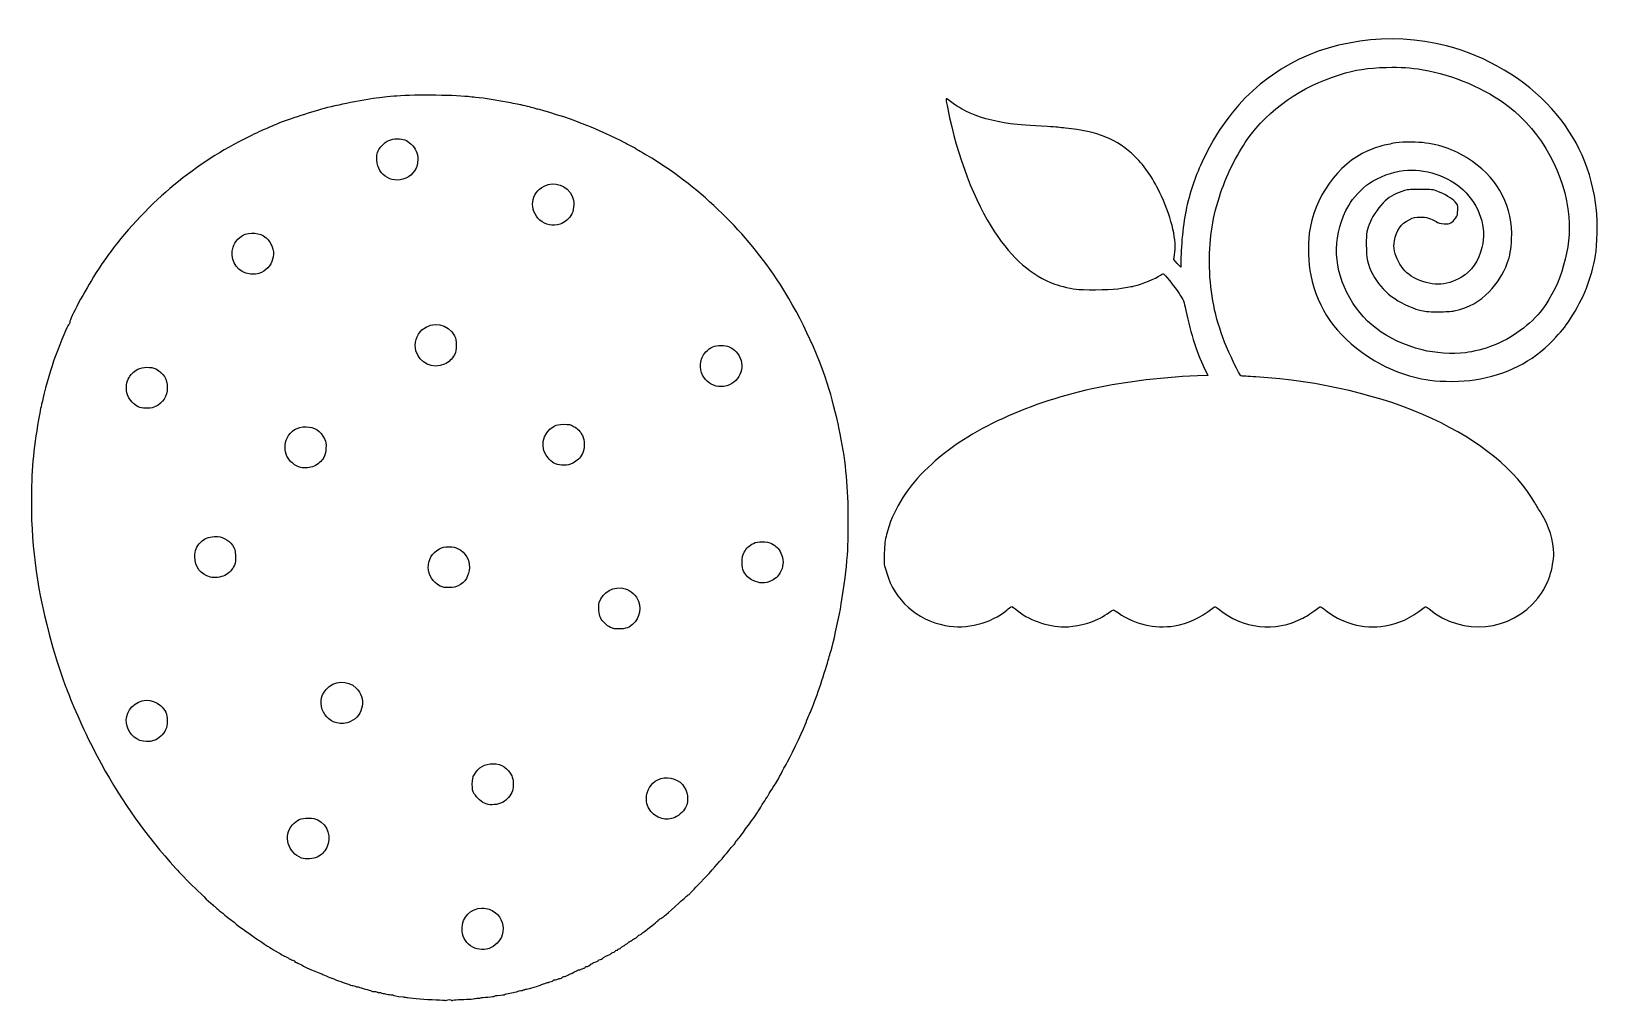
# Model space of a CAD drawing. Header units: centimetres. Extents: x -29.4 to 28.9, y -18.2 to 17.8.
import ezdxf

# ---------------------------------------------------------------- set-up
doc = ezdxf.new("R2010")
doc.units = ezdxf.units.CM
doc.header["$MEASUREMENT"] = 0
doc.layers.add('Layer 1', color=7, linetype='Continuous')

msp = doc.modelspace()

# ---------------------------------------------------------------- linework, layer by layer
at = {"layer": 'Layer 1'}
for points, knots in [([(4.60375, -4.24692), (3.55256, -4.04797), (2.70059, -3.28491), (2.43206, -2.30188), (2.43206, -2.30188), (2.40026, -2.18546), (2.36232, -2.0642), (2.34775, -2.03242), (2.34775, -2.03242), (2.33162, -1.99724), (2.32674, -1.81089), (2.33527, -1.55617), (2.33527, -1.55617), (2.34655, -1.21921), (2.36317, -1.08422), (2.42061, -0.86308), (2.42061, -0.86308), (2.64373, -0.00401), (3.10555, 0.7668), (3.83475, 1.4972), (3.83475, 1.4972), (4.52518, 2.18876), (5.3037, 2.73353), (6.34871, 3.25634), (6.34871, 3.25634), (8.4624, 4.31379), (10.98014, 4.89891), (13.97563, 5.02883), (13.97563, 5.02883), (13.97563, 5.02883), (14.36491, 5.04572), (14.36491, 5.04572), (14.36491, 5.04572), (14.36491, 5.04572), (14.28626, 5.20151), (14.28626, 5.20151), (14.28626, 5.20151), (13.9887, 5.79098), (13.72324, 6.59946), (13.5458, 7.45664), (13.5458, 7.45664), (13.47128, 7.81663), (13.46725, 7.82669), (13.29267, 8.08894), (13.29267, 8.08894), (13.11865, 8.35034), (12.73946, 8.82402), (12.70451, 8.82368), (12.70451, 8.82368), (12.69475, 8.82358), (12.65105, 8.79915), (12.6074, 8.76939), (12.6074, 8.76939), (12.41431, 8.63773), (11.91601, 8.42994), (11.68818, 8.38606), (11.68818, 8.38606), (11.66027, 8.38068), (11.61756, 8.3703), (11.59325, 8.36298), (11.59325, 8.36298), (11.54535, 8.34856), (11.54445, 8.3484), (11.15219, 8.28108), (11.15219, 8.28108), (10.86914, 8.23251), (10.0068, 8.2104), (9.56469, 8.24038), (9.56469, 8.24038), (9.34458, 8.25531), (8.88449, 8.35573), (8.67833, 8.43385), (8.67833, 8.43385), (7.81014, 8.76282), (7.09722, 9.38183), (6.43288, 10.38351), (6.43288, 10.38351), (5.69154, 11.50129), (5.05648, 13.16749), (4.69465, 14.94408), (4.69465, 14.94408), (4.61447, 15.33779), (4.61396, 15.35077), (4.68059, 15.30276), (4.68059, 15.30276), (5.01833, 15.05941), (5.13225, 14.98686), (5.36633, 14.86607), (5.36633, 14.86607), (5.79344, 14.64567), (6.38395, 14.4783), (7.02469, 14.39603), (7.02469, 14.39603), (7.3464, 14.35473), (7.75238, 14.32266), (8.40052, 14.28737), (8.40052, 14.28737), (8.54604, 14.27945), (8.71868, 14.26785), (8.78417, 14.2616), (8.78417, 14.2616), (8.84965, 14.25535), (8.98062, 14.24287), (9.07521, 14.23386), (9.07521, 14.23386), (10.25462, 14.12149), (11.01431, 13.81117), (11.65302, 13.18089), (11.65302, 13.18089), (12.05225, 12.78692), (12.34379, 12.34986), (12.63872, 11.70319), (12.63872, 11.70319), (13.04103, 10.82104), (13.21536, 10.04233), (13.12575, 9.52771), (13.12575, 9.52771), (13.12575, 9.52771), (13.09437, 9.34755), (13.09437, 9.34755), (13.09437, 9.34755), (13.09437, 9.34755), (13.22792, 9.20635), (13.22792, 9.20635), (13.22792, 9.20635), (13.22792, 9.20635), (13.36146, 9.06515), (13.36146, 9.06515), (13.36146, 9.06515), (13.36146, 9.06515), (13.36187, 9.3083), (13.36187, 9.3083), (13.36187, 9.3083), (13.36292, 9.93549), (13.47125, 10.88443), (13.60002, 11.39449), (13.60002, 11.39449), (13.77953, 12.10558), (13.94799, 12.56849), (14.24839, 13.17625), (14.24839, 13.17625), (14.51379, 13.71317), (14.62708, 13.90782), (14.91539, 14.32219), (14.91539, 14.32219), (15.53901, 15.2185), (16.19424, 15.84987), (17.0924, 16.41994), (17.0924, 16.41994), (18.78596, 17.49484), (21.12898, 17.82726), (23.23042, 17.29079), (23.23042, 17.29079), (24.70652, 16.91396), (26.18153, 16.03584), (27.14188, 14.96219), (27.14188, 14.96219), (28.11131, 13.87838), (28.64895, 12.66339), (28.81532, 11.18043), (28.81532, 11.18043), (28.85596, 10.81824), (28.83249, 9.84868), (28.77493, 9.51177), (28.77493, 9.51177), (28.62791, 8.65116), (28.32274, 7.87633), (27.85039, 7.16438), (27.85039, 7.16438), (27.61164, 6.80451), (27.49475, 6.65886), (27.20031, 6.35434), (27.20031, 6.35434), (26.41225, 5.53928), (25.48634, 5.07229), (24.27552, 4.8792), (24.27552, 4.8792), (23.84834, 4.81108), (23.04918, 4.80488), (22.62188, 4.86638), (22.62188, 4.86638), (21.78551, 4.98675), (21.00864, 5.28465), (20.30135, 5.75621), (20.30135, 5.75621), (19.13045, 6.53686), (18.45237, 7.50527), (18.19044, 8.77094), (18.19044, 8.77094), (18.09719, 9.22154), (18.07383, 9.86801), (18.13432, 10.32426), (18.13432, 10.32426), (18.30993, 11.64895), (19.20136, 12.90414), (20.30677, 13.38322), (20.30677, 13.38322), (20.58796, 13.50509), (20.77748, 13.56802), (20.99469, 13.61164), (20.99469, 13.61164), (21.082, 13.62918), (21.20222, 13.65419), (21.26185, 13.66722), (21.26185, 13.66722), (21.47251, 13.71326), (22.02065, 13.72665), (22.34129, 13.6936), (22.34129, 13.6936), (23.01877, 13.62375), (23.60414, 13.40164), (24.19959, 12.9885), (24.19959, 12.9885), (25.20011, 12.29432), (25.70587, 11.29438), (25.65697, 10.10708), (25.65697, 10.10708), (25.64156, 9.73288), (25.59621, 9.48021), (25.49726, 9.21733), (25.49726, 9.21733), (25.34106, 8.80234), (25.1349, 8.47837), (24.82028, 8.15349), (24.82028, 8.15349), (24.45456, 7.77585), (24.10186, 7.58317), (23.52146, 7.44395), (23.52146, 7.44395), (23.42845, 7.42164), (23.20885, 7.40943), (22.91292, 7.41013), (22.91292, 7.41013), (22.52323, 7.41105), (22.41768, 7.42018), (22.24652, 7.4678), (22.24652, 7.4678), (21.46038, 7.68649), (20.81459, 8.17553), (20.4951, 8.79412), (20.4951, 8.79412), (20.30226, 9.1675), (20.25385, 9.3912), (20.25389, 9.90865), (20.25389, 9.90865), (20.25394, 10.36558), (20.26337, 10.41844), (20.40738, 10.76854), (20.40738, 10.76854), (20.49391, 10.97891), (20.76148, 11.35155), (20.95011, 11.52439), (20.95011, 11.52439), (21.14057, 11.69892), (21.40264, 11.84036), (21.66938, 11.91259), (21.66938, 11.91259), (21.8028, 11.94872), (21.93923, 11.95873), (22.27792, 11.95723), (22.27792, 11.95723), (22.68825, 11.95541), (22.72626, 11.95087), (22.9106, 11.88169), (22.9106, 11.88169), (23.16463, 11.78635), (23.45022, 11.61486), (23.56381, 11.48946), (23.56381, 11.48946), (23.64892, 11.39549), (23.65375, 11.37972), (23.65375, 11.19577), (23.65375, 11.19577), (23.65375, 11.02337), (23.64509, 10.98942), (23.57722, 10.89573), (23.57722, 10.89573), (23.43503, 10.69944), (23.37601, 10.66969), (23.15104, 10.68091), (23.15104, 10.68091), (22.99448, 10.68872), (22.93027, 10.70507), (22.84677, 10.75842), (22.84677, 10.75842), (22.65654, 10.87997), (22.49303, 10.92729), (22.26331, 10.92729), (22.26331, 10.92729), (22.07024, 10.92729), (22.03135, 10.91794), (21.84833, 10.82748), (21.84833, 10.82748), (21.52803, 10.66918), (21.37838, 10.45465), (21.298, 10.03853), (21.298, 10.03853), (21.20736, 9.56936), (21.54606, 8.92572), (22.01258, 8.68056), (22.01258, 8.68056), (22.64582, 8.34781), (23.20502, 8.35223), (23.79128, 8.69462), (23.79128, 8.69462), (24.1695, 8.91551), (24.42936, 9.29229), (24.5556, 9.80281), (24.5556, 9.80281), (24.73674, 10.53536), (24.47235, 11.34463), (23.85815, 11.93762), (23.85815, 11.93762), (23.3355, 12.44222), (22.39481, 12.74847), (21.64301, 12.65877), (21.64301, 12.65877), (21.2245, 12.60883), (20.72827, 12.42359), (20.36964, 12.18342), (20.36964, 12.18342), (20.10232, 12.0044), (19.74523, 11.6234), (19.60042, 11.36269), (19.60042, 11.36269), (19.02258, 10.32235), (18.999, 9.19065), (19.53292, 8.12271), (19.53292, 8.12271), (20.07684, 7.03475), (20.98404, 6.34388), (22.33083, 5.99198), (22.33083, 5.99198), (22.7959, 5.87046), (23.45547, 5.82798), (23.94548, 5.88797), (23.94548, 5.88797), (24.19649, 5.9187), (24.6785, 6.04008), (24.93919, 6.13821), (24.93919, 6.13821), (25.63733, 6.40099), (26.38052, 6.94494), (26.80103, 7.50094), (26.80103, 7.50094), (27.49353, 8.41655), (27.8893, 9.79777), (27.78475, 10.93415), (27.78475, 10.93415), (27.63709, 12.53906), (26.80637, 14.05367), (25.52767, 15.04933), (25.52767, 15.04933), (24.70801, 15.68757), (23.46657, 16.21891), (22.37052, 16.40062), (22.37052, 16.40062), (21.85611, 16.4859), (21.56975, 16.50435), (21.00228, 16.4888), (21.00228, 16.4888), (20.28197, 16.46905), (19.87352, 16.40479), (19.26167, 16.21494), (19.26167, 16.21494), (17.83441, 15.77208), (16.64148, 14.93457), (15.83216, 13.80722), (15.83216, 13.80722), (15.43806, 13.25826), (15.02949, 12.42222), (14.79327, 11.68135), (14.79327, 11.68135), (14.51176, 10.79847), (14.40323, 10.02094), (14.42772, 9.06247), (14.42772, 9.06247), (14.4531, 8.069), (14.62495, 7.21672), (14.98892, 6.27918), (14.98892, 6.27918), (15.15007, 5.86411), (15.54895, 5.04008), (15.59484, 5.02746), (15.59484, 5.02746), (15.61068, 5.0231), (15.86177, 5.0055), (16.15281, 4.98835), (16.15281, 4.98835), (18.50753, 4.84957), (20.85585, 4.29328), (22.71194, 3.43457), (22.71194, 3.43457), (24.47486, 2.61896), (25.84341, 1.50077), (26.51072, 0.33073), (26.51072, 0.33073), (26.57297, 0.22159), (26.68257, 0.03963), (26.75428, -0.07363), (26.75428, -0.07363), (27.04267, -0.52911), (27.22563, -1.11158), (27.22563, -1.57427), (27.22563, -1.57427), (27.22563, -1.7755), (27.15776, -2.15564), (27.07684, -2.40771), (27.07684, -2.40771), (26.99551, -2.66108), (26.80285, -3.01768), (26.63192, -3.23126), (26.63192, -3.23126), (25.63557, -4.4762), (23.82908, -4.65488), (22.58897, -3.63115), (22.58897, -3.63115), (22.46437, -3.52829), (22.463, -3.52789), (22.40087, -3.57616), (22.40087, -3.57616), (21.85701, -3.99875), (21.49014, -4.17172), (20.95279, -4.25886), (20.95279, -4.25886), (20.13772, -4.39105), (19.32134, -4.16625), (18.67313, -3.63115), (18.67313, -3.63115), (18.54864, -3.52838), (18.54711, -3.52793), (18.48565, -3.57616), (18.48565, -3.57616), (18.2241, -3.7814), (18.07699, -3.88092), (17.89581, -3.97518), (17.89581, -3.97518), (16.87636, -4.50555), (15.65424, -4.37159), (14.7573, -3.63115), (14.7573, -3.63115), (14.63281, -3.52838), (14.63128, -3.52793), (14.56982, -3.57616), (14.56982, -3.57616), (14.03859, -3.99302), (13.65987, -4.17149), (13.12112, -4.25886), (13.12112, -4.25886), (12.39311, -4.37693), (11.6341, -4.20245), (11.04161, -3.78082), (11.04161, -3.78082), (10.95169, -3.71683), (10.87019, -3.66448), (10.86049, -3.66448), (10.86049, -3.66448), (10.8508, -3.66448), (10.74578, -3.72861), (10.62711, -3.807), (10.62711, -3.807), (10.50845, -3.88538), (10.36373, -3.97322), (10.30552, -4.00219), (10.30552, -4.00219), (9.96449, -4.17191), (9.41953, -4.29948), (9.03552, -4.29948), (9.03552, -4.29948), (8.40739, -4.29948), (7.66506, -4.03041), (7.22065, -3.64164), (7.22065, -3.64164), (7.12545, -3.55837), (7.07476, -3.53024), (7.05082, -3.54741), (7.05082, -3.54741), (7.03204, -3.56086), (6.96327, -3.61686), (6.89798, -3.67185), (6.89798, -3.67185), (6.30931, -4.16762), (5.39528, -4.39673), (4.60375, -4.24692)], [0, 0, 0, 0, 0.00819672, 0.00819672, 0.00819672, 0.00819672, 0.01639344, 0.01639344, 0.01639344, 0.01639344, 0.02459016, 0.02459016, 0.02459016, 0.02459016, 0.03278689, 0.03278689, 0.03278689, 0.03278689, 0.04098361, 0.04098361, 0.04098361, 0.04098361, 0.04918033, 0.04918033, 0.04918033, 0.04918033, 0.05737705, 0.05737705, 0.05737705, 0.05737705, 0.06557377, 0.06557377, 0.06557377, 0.06557377, 0.07377049, 0.07377049, 0.07377049, 0.07377049, 0.08196721, 0.08196721, 0.08196721, 0.08196721, 0.09016393, 0.09016393, 0.09016393, 0.09016393, 0.09836066, 0.09836066, 0.09836066, 0.09836066, 0.10655738, 0.10655738, 0.10655738, 0.10655738, 0.1147541, 0.1147541, 0.1147541, 0.1147541, 0.12295082, 0.12295082, 0.12295082, 0.12295082, 0.13114754, 0.13114754, 0.13114754, 0.13114754, 0.13934426, 0.13934426, 0.13934426, 0.13934426, 0.14754098, 0.14754098, 0.14754098, 0.14754098, 0.1557377, 0.1557377, 0.1557377, 0.1557377, 0.16393443, 0.16393443, 0.16393443, 0.16393443, 0.17213115, 0.17213115, 0.17213115, 0.17213115, 0.18032787, 0.18032787, 0.18032787, 0.18032787, 0.18852459, 0.18852459, 0.18852459, 0.18852459, 0.19672131, 0.19672131, 0.19672131, 0.19672131, 0.20491803, 0.20491803, 0.20491803, 0.20491803, 0.21311475, 0.21311475, 0.21311475, 0.21311475, 0.22131148, 0.22131148, 0.22131148, 0.22131148, 0.2295082, 0.2295082, 0.2295082, 0.2295082, 0.23770492, 0.23770492, 0.23770492, 0.23770492, 0.24590164, 0.24590164, 0.24590164, 0.24590164, 0.25409836, 0.25409836, 0.25409836, 0.25409836, 0.26229508, 0.26229508, 0.26229508, 0.26229508, 0.2704918, 0.2704918, 0.2704918, 0.2704918, 0.27868852, 0.27868852, 0.27868852, 0.27868852, 0.28688525, 0.28688525, 0.28688525, 0.28688525, 0.29508197, 0.29508197, 0.29508197, 0.29508197, 0.30327869, 0.30327869, 0.30327869, 0.30327869, 0.31147541, 0.31147541, 0.31147541, 0.31147541, 0.31967213, 0.31967213, 0.31967213, 0.31967213, 0.32786885, 0.32786885, 0.32786885, 0.32786885, 0.33606557, 0.33606557, 0.33606557, 0.33606557, 0.3442623, 0.3442623, 0.3442623, 0.3442623, 0.35245902, 0.35245902, 0.35245902, 0.35245902, 0.36065574, 0.36065574, 0.36065574, 0.36065574, 0.36885246, 0.36885246, 0.36885246, 0.36885246, 0.37704918, 0.37704918, 0.37704918, 0.37704918, 0.3852459, 0.3852459, 0.3852459, 0.3852459, 0.39344262, 0.39344262, 0.39344262, 0.39344262, 0.40163934, 0.40163934, 0.40163934, 0.40163934, 0.40983607, 0.40983607, 0.40983607, 0.40983607, 0.41803279, 0.41803279, 0.41803279, 0.41803279, 0.42622951, 0.42622951, 0.42622951, 0.42622951, 0.43442623, 0.43442623, 0.43442623, 0.43442623, 0.44262295, 0.44262295, 0.44262295, 0.44262295, 0.45081967, 0.45081967, 0.45081967, 0.45081967, 0.45901639, 0.45901639, 0.45901639, 0.45901639, 0.46721311, 0.46721311, 0.46721311, 0.46721311, 0.47540984, 0.47540984, 0.47540984, 0.47540984, 0.48360656, 0.48360656, 0.48360656, 0.48360656, 0.49180328, 0.49180328, 0.49180328, 0.49180328, 0.5, 0.5, 0.5, 0.5, 0.50819672, 0.50819672, 0.50819672, 0.50819672, 0.51639344, 0.51639344, 0.51639344, 0.51639344, 0.52459016, 0.52459016, 0.52459016, 0.52459016, 0.53278689, 0.53278689, 0.53278689, 0.53278689, 0.54098361, 0.54098361, 0.54098361, 0.54098361, 0.54918033, 0.54918033, 0.54918033, 0.54918033, 0.55737705, 0.55737705, 0.55737705, 0.55737705, 0.56557377, 0.56557377, 0.56557377, 0.56557377, 0.57377049, 0.57377049, 0.57377049, 0.57377049, 0.58196721, 0.58196721, 0.58196721, 0.58196721, 0.59016393, 0.59016393, 0.59016393, 0.59016393, 0.59836066, 0.59836066, 0.59836066, 0.59836066, 0.60655738, 0.60655738, 0.60655738, 0.60655738, 0.6147541, 0.6147541, 0.6147541, 0.6147541, 0.62295082, 0.62295082, 0.62295082, 0.62295082, 0.63114754, 0.63114754, 0.63114754, 0.63114754, 0.63934426, 0.63934426, 0.63934426, 0.63934426, 0.64754098, 0.64754098, 0.64754098, 0.64754098, 0.6557377, 0.6557377, 0.6557377, 0.6557377, 0.66393443, 0.66393443, 0.66393443, 0.66393443, 0.67213115, 0.67213115, 0.67213115, 0.67213115, 0.68032787, 0.68032787, 0.68032787, 0.68032787, 0.68852459, 0.68852459, 0.68852459, 0.68852459, 0.69672131, 0.69672131, 0.69672131, 0.69672131, 0.70491803, 0.70491803, 0.70491803, 0.70491803, 0.71311475, 0.71311475, 0.71311475, 0.71311475, 0.72131148, 0.72131148, 0.72131148, 0.72131148, 0.7295082, 0.7295082, 0.7295082, 0.7295082, 0.73770492, 0.73770492, 0.73770492, 0.73770492, 0.74590164, 0.74590164, 0.74590164, 0.74590164, 0.75409836, 0.75409836, 0.75409836, 0.75409836, 0.76229508, 0.76229508, 0.76229508, 0.76229508, 0.7704918, 0.7704918, 0.7704918, 0.7704918, 0.77868852, 0.77868852, 0.77868852, 0.77868852, 0.78688525, 0.78688525, 0.78688525, 0.78688525, 0.79508197, 0.79508197, 0.79508197, 0.79508197, 0.80327869, 0.80327869, 0.80327869, 0.80327869, 0.81147541, 0.81147541, 0.81147541, 0.81147541, 0.81967213, 0.81967213, 0.81967213, 0.81967213, 0.82786885, 0.82786885, 0.82786885, 0.82786885, 0.83606557, 0.83606557, 0.83606557, 0.83606557, 0.8442623, 0.8442623, 0.8442623, 0.8442623, 0.85245902, 0.85245902, 0.85245902, 0.85245902, 0.86065574, 0.86065574, 0.86065574, 0.86065574, 0.86885246, 0.86885246, 0.86885246, 0.86885246, 0.87704918, 0.87704918, 0.87704918, 0.87704918, 0.8852459, 0.8852459, 0.8852459, 0.8852459, 0.89344262, 0.89344262, 0.89344262, 0.89344262, 0.90163934, 0.90163934, 0.90163934, 0.90163934, 0.90983607, 0.90983607, 0.90983607, 0.90983607, 0.91803279, 0.91803279, 0.91803279, 0.91803279, 0.92622951, 0.92622951, 0.92622951, 0.92622951, 0.93442623, 0.93442623, 0.93442623, 0.93442623, 0.94262295, 0.94262295, 0.94262295, 0.94262295, 0.95081967, 0.95081967, 0.95081967, 0.95081967, 0.95901639, 0.95901639, 0.95901639, 0.95901639, 0.96721311, 0.96721311, 0.96721311, 0.96721311, 0.97540984, 0.97540984, 0.97540984, 0.97540984, 0.98360656, 0.98360656, 0.98360656, 0.98360656, 1, 1, 1, 1]), ([(-13.977, -18.17428), (-13.98546, -18.16583), (-14.14192, -18.15421), (-14.32471, -18.14845), (-14.32471, -18.14845), (-14.71915, -18.13603), (-15.19253, -18.10134), (-15.38552, -18.07071), (-15.38552, -18.07071), (-15.42918, -18.06378), (-15.50207, -18.05342), (-15.54751, -18.04768), (-15.54751, -18.04768), (-15.82382, -18.01279), (-15.90303, -17.9973), (-15.91649, -17.97553), (-15.91649, -17.97553), (-15.92478, -17.9621), (-15.94188, -17.95749), (-15.95448, -17.96527), (-15.95448, -17.96527), (-15.96708, -17.97306), (-16.03472, -17.96619), (-16.10479, -17.95001), (-16.10479, -17.95001), (-16.17486, -17.93382), (-16.25919, -17.9202), (-16.2922, -17.91974), (-16.2922, -17.91974), (-16.32521, -17.91928), (-16.35895, -17.908), (-16.36719, -17.89468), (-16.36719, -17.89468), (-16.37542, -17.88135), (-16.40397, -17.87737), (-16.43063, -17.88583), (-16.43063, -17.88583), (-16.45728, -17.89429), (-16.48675, -17.88882), (-16.49611, -17.87368), (-16.49611, -17.87368), (-16.50547, -17.85854), (-16.55766, -17.84615), (-16.6121, -17.84615), (-16.6121, -17.84615), (-16.66654, -17.84615), (-16.72239, -17.83576), (-16.73622, -17.82307), (-16.73622, -17.82307), (-16.75004, -17.81037), (-16.85065, -17.77898), (-16.95979, -17.75331), (-16.95979, -17.75331), (-17.06893, -17.72763), (-17.17259, -17.69532), (-17.19014, -17.6815), (-17.19014, -17.6815), (-17.2077, -17.66769), (-17.23366, -17.66355), (-17.24785, -17.67232), (-17.24785, -17.67232), (-17.26203, -17.68109), (-17.28015, -17.67772), (-17.28811, -17.66485), (-17.28811, -17.66485), (-17.29607, -17.65197), (-17.35285, -17.63339), (-17.4143, -17.62357), (-17.4143, -17.62357), (-17.47575, -17.61374), (-17.53852, -17.59687), (-17.55379, -17.58608), (-17.55379, -17.58608), (-17.56907, -17.57528), (-17.67086, -17.53847), (-17.78, -17.50426), (-17.78, -17.50426), (-17.88914, -17.47005), (-18.02421, -17.41987), (-18.08016, -17.39275), (-18.08016, -17.39275), (-18.1361, -17.36563), (-18.19448, -17.34344), (-18.20989, -17.34344), (-18.20989, -17.34344), (-18.22529, -17.34344), (-18.31349, -17.30772), (-18.40589, -17.26406), (-18.40589, -17.26406), (-18.49829, -17.22041), (-18.5813, -17.18469), (-18.59036, -17.18469), (-18.59036, -17.18469), (-18.59941, -17.18469), (-18.67975, -17.15359), (-18.76888, -17.11559), (-18.76888, -17.11559), (-18.85801, -17.07758), (-18.95475, -17.03712), (-18.98385, -17.02568), (-18.98385, -17.02568), (-19.07713, -16.989), (-19.21836, -16.91875), (-19.35427, -16.84142), (-19.35427, -16.84142), (-19.42703, -16.80002), (-19.50612, -16.76507), (-19.53003, -16.76375), (-19.53003, -16.76375), (-19.55394, -16.76243), (-19.58036, -16.74349), (-19.58873, -16.72167), (-19.58873, -16.72167), (-19.59711, -16.69984), (-19.62184, -16.68198), (-19.64368, -16.68198), (-19.64368, -16.68198), (-19.66552, -16.68198), (-19.7284, -16.65622), (-19.78341, -16.62474), (-19.78341, -16.62474), (-19.83843, -16.59326), (-19.91916, -16.5495), (-19.96281, -16.5275), (-19.96281, -16.5275), (-20.02841, -16.49444), (-20.34927, -16.30369), (-20.50521, -16.20505), (-20.50521, -16.20505), (-20.52704, -16.19124), (-20.58061, -16.1603), (-20.62427, -16.13629), (-20.62427, -16.13629), (-20.66793, -16.11229), (-20.74703, -16.05856), (-20.80006, -16.0169), (-20.80006, -16.0169), (-20.85308, -15.97523), (-20.90412, -15.94115), (-20.91346, -15.94115), (-20.91346, -15.94115), (-20.92281, -15.94115), (-21.0071, -15.88459), (-21.10077, -15.81547), (-21.10077, -15.81547), (-21.19445, -15.74635), (-21.37322, -15.61835), (-21.49805, -15.53104), (-21.49805, -15.53104), (-21.62287, -15.44373), (-21.75857, -15.34146), (-21.79959, -15.30377), (-21.79959, -15.30377), (-21.84062, -15.26609), (-21.91442, -15.20737), (-21.9636, -15.17328), (-21.9636, -15.17328), (-22.01278, -15.1392), (-22.1066, -15.06599), (-22.17208, -15.0106), (-22.17208, -15.0106), (-22.42172, -14.79943), (-22.47978, -14.75081), (-22.59359, -14.65755), (-22.59359, -14.65755), (-22.80292, -14.48604), (-23.74543, -13.56185), (-23.99834, -13.28011), (-23.99834, -13.28011), (-25.13475, -12.01421), (-25.95926, -10.85657), (-26.77652, -9.37948), (-26.77652, -9.37948), (-27.17091, -8.66668), (-27.6869, -7.56451), (-27.96565, -6.83948), (-27.96565, -6.83948), (-28.0132, -6.71579), (-28.06765, -6.57886), (-28.08664, -6.53521), (-28.08664, -6.53521), (-28.14694, -6.3966), (-28.54159, -5.19605), (-28.61284, -4.93448), (-28.61284, -4.93448), (-29.14966, -2.96375), (-29.36732, -1.45016), (-29.3696, 0.32799), (-29.3696, 0.32799), (-29.37105, 1.46091), (-29.30039, 2.27554), (-29.10313, 3.3999), (-29.10313, 3.3999), (-29.07377, 3.56724), (-29.03859, 3.75179), (-29.02495, 3.81), (-29.02495, 3.81), (-29.01131, 3.86821), (-28.96868, 4.05276), (-28.93022, 4.2201), (-28.93022, 4.2201), (-28.83577, 4.63108), (-28.61282, 5.39673), (-28.49491, 5.715), (-28.49491, 5.715), (-28.24227, 6.39696), (-28.0451, 6.86613), (-27.9863, 6.92523), (-27.9863, 6.92523), (-27.96084, 6.95083), (-27.94, 6.99695), (-27.94, 7.02771), (-27.94, 7.02771), (-27.94, 7.15303), (-27.3852, 8.19278), (-26.98012, 8.82663), (-26.98012, 8.82663), (-26.9187, 8.92275), (-26.83272, 9.05778), (-26.78906, 9.1267), (-26.78906, 9.1267), (-26.74541, 9.19562), (-26.66206, 9.31587), (-26.60385, 9.39393), (-26.60385, 9.39393), (-26.54565, 9.47199), (-26.45635, 9.59283), (-26.40542, 9.66246), (-26.40542, 9.66246), (-25.81384, 10.47123), (-24.85608, 11.47801), (-24.07637, 12.11069), (-24.07637, 12.11069), (-23.15139, 12.86127), (-22.32075, 13.39635), (-21.26591, 13.92114), (-21.26591, 13.92114), (-21.05128, 14.02793), (-20.75958, 14.16377), (-20.61768, 14.22302), (-20.61768, 14.22302), (-20.47578, 14.28228), (-20.33588, 14.34178), (-20.30677, 14.35526), (-20.30677, 14.35526), (-20.02174, 14.48729), (-19.01517, 14.82194), (-18.48115, 14.96223), (-18.48115, 14.96223), (-17.83023, 15.13323), (-16.86772, 15.31581), (-16.32479, 15.37126), (-16.32479, 15.37126), (-16.24476, 15.37943), (-16.05426, 15.39894), (-15.90146, 15.4146), (-15.90146, 15.4146), (-15.33316, 15.47284), (-13.7415, 15.4649), (-13.13656, 15.40079), (-13.13656, 15.40079), (-13.0638, 15.39308), (-12.93879, 15.37999), (-12.85875, 15.37172), (-12.85875, 15.37172), (-12.48858, 15.33342), (-12.07163, 15.27094), (-11.70781, 15.19923), (-11.70781, 15.19923), (-11.48953, 15.15621), (-11.24545, 15.10824), (-11.16542, 15.09264), (-11.16542, 15.09264), (-10.96217, 15.05301), (-10.71472, 14.9886), (-10.63625, 14.9549), (-10.63625, 14.9549), (-10.59987, 14.93928), (-10.56016, 14.92891), (-10.54801, 14.93186), (-10.54801, 14.93186), (-10.49265, 14.94531), (-9.25085, 14.54976), (-8.9826, 14.43323), (-8.9826, 14.43323), (-8.9244, 14.40795), (-8.78747, 14.35399), (-8.67833, 14.31332), (-8.67833, 14.31332), (-8.44518, 14.22644), (-7.60273, 13.84059), (-7.35542, 13.7074), (-7.35542, 13.7074), (-7.26083, 13.65646), (-7.14339, 13.59576), (-7.09445, 13.57251), (-7.09445, 13.57251), (-7.04551, 13.54925), (-6.96217, 13.50282), (-6.90925, 13.46933), (-6.90925, 13.46933), (-6.85632, 13.43584), (-6.66419, 13.32091), (-6.48229, 13.21394), (-6.48229, 13.21394), (-4.62468, 12.12155), (-2.91494, 10.49341), (-1.66791, 8.62933), (-1.66791, 8.62933), (-0.83489, 7.38412), (-0.14396, 5.92911), (0.30035, 4.4844), (0.30035, 4.4844), (0.40873, 4.13198), (0.62431, 3.26336), (0.69924, 2.87717), (0.69924, 2.87717), (0.91934, 1.74273), (1.00033, 0.87741), (0.99948, -0.33073), (0.99948, -0.33073), (0.99888, -1.17782), (0.98916, -1.40711), (0.92599, -2.06375), (0.92599, -2.06375), (0.88054, -2.53611), (0.75303, -3.41613), (0.67295, -3.81), (0.67295, -3.81), (0.54984, -4.41547), (0.40103, -5.0527), (0.33003, -5.27844), (0.33003, -5.27844), (0.30943, -5.34392), (0.27575, -5.45703), (0.25518, -5.52979), (0.25518, -5.52979), (0.09487, -6.09693), (-0.24221, -7.0846), (-0.39498, -7.43479), (-0.39498, -7.43479), (-0.40767, -7.4639), (-0.44352, -7.54511), (-0.47464, -7.61528), (-0.47464, -7.61528), (-0.50576, -7.68545), (-0.56525, -7.82832), (-0.60685, -7.93278), (-0.60685, -7.93278), (-0.73596, -8.25704), (-1.19842, -9.22354), (-1.31401, -9.41068), (-1.31401, -9.41068), (-1.34708, -9.46422), (-1.43196, -9.619), (-1.50263, -9.75464), (-1.50263, -9.75464), (-1.66286, -10.06214), (-1.67545, -10.08363), (-1.84547, -10.33989), (-1.84547, -10.33989), (-1.92187, -10.45504), (-1.98438, -10.55458), (-1.98438, -10.56109), (-1.98438, -10.56109), (-1.98438, -10.5676), (-2.04085, -10.65861), (-2.10987, -10.76333), (-2.10987, -10.76333), (-2.25044, -10.97664), (-2.29091, -11.04154), (-2.31935, -11.09927), (-2.31935, -11.09927), (-2.3301, -11.1211), (-2.34856, -11.15086), (-2.36038, -11.16542), (-2.36038, -11.16542), (-2.37219, -11.17997), (-2.43662, -11.27514), (-2.50355, -11.37692), (-2.50355, -11.37692), (-2.57049, -11.47869), (-2.67004, -11.61562), (-2.72478, -11.68119), (-2.72478, -11.68119), (-2.77952, -11.74676), (-2.85856, -11.8545), (-2.90043, -11.9206), (-2.90043, -11.9206), (-2.9423, -11.9867), (-3.01593, -12.08195), (-3.06404, -12.13227), (-3.06404, -12.13227), (-3.11216, -12.18258), (-3.17019, -12.25875), (-3.193, -12.30154), (-3.193, -12.30154), (-3.21581, -12.34433), (-3.255, -12.3979), (-3.28008, -12.4206), (-3.28008, -12.4206), (-3.30516, -12.4433), (-3.44321, -12.60475), (-3.58686, -12.77938), (-3.58686, -12.77938), (-3.9081, -13.16989), (-3.93972, -13.20507), (-4.52438, -13.82288), (-4.52438, -13.82288), (-4.72083, -14.03047), (-4.88752, -14.20922), (-4.89479, -14.22009), (-4.89479, -14.22009), (-4.90207, -14.23098), (-4.92197, -14.24464), (-4.93901, -14.25046), (-4.93901, -14.25046), (-4.95605, -14.25628), (-5.11326, -14.39201), (-5.28835, -14.55208), (-5.28835, -14.55208), (-5.74781, -14.97213), (-5.87679, -15.08149), (-5.96828, -15.12854), (-5.96828, -15.12854), (-6.013, -15.15154), (-6.06586, -15.18998), (-6.08575, -15.21395), (-6.08575, -15.21395), (-6.13114, -15.26863), (-6.47184, -15.54565), (-6.57623, -15.61275), (-6.57623, -15.61275), (-6.61915, -15.64034), (-6.67735, -15.68384), (-6.70556, -15.70942), (-6.70556, -15.70942), (-6.73377, -15.73501), (-6.7696, -15.75594), (-6.78519, -15.75594), (-6.78519, -15.75594), (-6.80077, -15.75594), (-6.82839, -15.77975), (-6.84657, -15.80885), (-6.84657, -15.80885), (-6.86474, -15.83796), (-6.89652, -15.86177), (-6.91719, -15.86177), (-6.91719, -15.86177), (-6.93785, -15.86177), (-6.97108, -15.87809), (-6.99102, -15.89803), (-6.99102, -15.89803), (-7.01096, -15.91797), (-7.06539, -15.95399), (-7.11197, -15.97808), (-7.11197, -15.97808), (-7.15855, -16.00217), (-7.19667, -16.03348), (-7.19667, -16.04766), (-7.19667, -16.04766), (-7.19667, -16.06184), (-7.2149, -16.07344), (-7.23718, -16.07344), (-7.23718, -16.07344), (-7.25947, -16.07344), (-7.28456, -16.0913), (-7.29293, -16.11313), (-7.29293, -16.11313), (-7.30131, -16.13495), (-7.32805, -16.15281), (-7.35237, -16.15281), (-7.35237, -16.15281), (-7.37668, -16.15281), (-7.41696, -16.17663), (-7.44188, -16.20573), (-7.44188, -16.20573), (-7.4668, -16.23483), (-7.50517, -16.25865), (-7.52714, -16.25865), (-7.52714, -16.25865), (-7.54911, -16.25865), (-7.56708, -16.27055), (-7.56708, -16.2851), (-7.56708, -16.2851), (-7.56708, -16.29966), (-7.58348, -16.31156), (-7.60353, -16.31156), (-7.60353, -16.31156), (-7.62358, -16.31156), (-7.6548, -16.32942), (-7.67292, -16.35125), (-7.67292, -16.35125), (-7.69103, -16.37308), (-7.72694, -16.39094), (-7.7527, -16.39094), (-7.7527, -16.39094), (-7.77847, -16.39094), (-7.8064, -16.4088), (-7.81478, -16.43063), (-7.81478, -16.43063), (-7.82315, -16.45245), (-7.84711, -16.47031), (-7.86802, -16.47031), (-7.86802, -16.47031), (-7.92312, -16.47031), (-8.12714, -16.58356), (-8.1421, -16.62245), (-8.1421, -16.62245), (-8.1491, -16.64064), (-8.18332, -16.65552), (-8.21814, -16.65552), (-8.21814, -16.65552), (-8.25297, -16.65552), (-8.28155, -16.66445), (-8.28166, -16.67536), (-8.28166, -16.67536), (-8.28191, -16.69913), (-8.41004, -16.76135), (-8.45871, -16.76135), (-8.45871, -16.76135), (-8.47764, -16.76135), (-8.49313, -16.77326), (-8.49313, -16.78781), (-8.49313, -16.78781), (-8.49313, -16.80236), (-8.51098, -16.81427), (-8.53281, -16.81427), (-8.53281, -16.81427), (-8.55464, -16.81427), (-8.57259, -16.8232), (-8.57271, -16.83411), (-8.57271, -16.83411), (-8.57295, -16.85788), (-8.70108, -16.9201), (-8.74975, -16.9201), (-8.74975, -16.9201), (-8.76868, -16.9201), (-8.78417, -16.93201), (-8.78417, -16.94656), (-8.78417, -16.94656), (-8.78417, -16.96111), (-8.79905, -16.97309), (-8.81724, -16.97318), (-8.81724, -16.97318), (-8.83543, -16.97327), (-8.88483, -16.99135), (-8.92701, -17.01334), (-8.92701, -17.01334), (-8.96919, -17.03534), (-9.0099, -17.04715), (-9.01747, -17.03958), (-9.01747, -17.03958), (-9.02503, -17.03201), (-9.05303, -17.04555), (-9.07968, -17.06967), (-9.07968, -17.06967), (-9.10632, -17.09378), (-9.12813, -17.10491), (-9.12813, -17.09438), (-9.12813, -17.09438), (-9.12813, -17.08386), (-9.16384, -17.10068), (-9.2075, -17.13177), (-9.2075, -17.13177), (-9.25116, -17.16286), (-9.28688, -17.18247), (-9.28688, -17.17536), (-9.28688, -17.17536), (-9.28688, -17.16824), (-9.34108, -17.19124), (-9.40734, -17.22647), (-9.40734, -17.22647), (-9.47359, -17.2617), (-9.54999, -17.29052), (-9.57711, -17.29052), (-9.57711, -17.29052), (-9.60423, -17.29052), (-9.63085, -17.30379), (-9.63625, -17.32), (-9.63625, -17.32), (-9.64166, -17.33622), (-9.67689, -17.35286), (-9.71454, -17.357), (-9.71454, -17.357), (-9.7522, -17.36113), (-9.80854, -17.37818), (-9.83976, -17.39489), (-9.83976, -17.39489), (-9.87097, -17.41159), (-9.90825, -17.418), (-9.92261, -17.40913), (-9.92261, -17.40913), (-9.93696, -17.40026), (-9.95486, -17.40904), (-9.96239, -17.42865), (-9.96239, -17.42865), (-9.96991, -17.44825), (-10.00852, -17.46697), (-10.04819, -17.47024), (-10.04819, -17.47024), (-10.08786, -17.47351), (-10.12431, -17.48806), (-10.12919, -17.50258), (-10.12919, -17.50258), (-10.13407, -17.5171), (-10.14895, -17.52225), (-10.16226, -17.51402), (-10.16226, -17.51402), (-10.17557, -17.50579), (-10.20134, -17.50836), (-10.21953, -17.51973), (-10.21953, -17.51973), (-10.23772, -17.53109), (-10.26842, -17.54278), (-10.28774, -17.54571), (-10.28774, -17.54571), (-10.30707, -17.54864), (-10.34279, -17.55985), (-10.36712, -17.57062), (-10.36712, -17.57062), (-10.39145, -17.5814), (-10.41731, -17.59228), (-10.42458, -17.59479), (-10.42458, -17.59479), (-10.43186, -17.59731), (-10.45567, -17.60719), (-10.4775, -17.61676), (-10.4775, -17.61676), (-10.57799, -17.66083), (-10.96249, -17.76449), (-10.9816, -17.75268), (-10.9816, -17.75268), (-10.99338, -17.7454), (-11.01061, -17.75175), (-11.0199, -17.76677), (-11.0199, -17.76677), (-11.02918, -17.7818), (-11.04704, -17.78775), (-11.05958, -17.78), (-11.05958, -17.78), (-11.07212, -17.77225), (-11.08998, -17.7782), (-11.09927, -17.79323), (-11.09927, -17.79323), (-11.10856, -17.80825), (-11.12624, -17.81432), (-11.13857, -17.8067), (-11.13857, -17.8067), (-11.15089, -17.79908), (-11.19472, -17.80701), (-11.23596, -17.82431), (-11.23596, -17.82431), (-11.2772, -17.84161), (-11.3288, -17.85875), (-11.35062, -17.8624), (-11.35062, -17.8624), (-11.62489, -17.90822), (-11.73699, -17.93185), (-11.75982, -17.94868), (-11.75982, -17.94868), (-11.78659, -17.9684), (-11.85195, -17.97737), (-12.03854, -17.98693), (-12.03854, -17.98693), (-12.08947, -17.98953), (-12.13879, -18.00219), (-12.14812, -18.01505), (-12.14812, -18.01505), (-12.15746, -18.02791), (-12.27052, -18.04376), (-12.39936, -18.05028), (-12.39936, -18.05028), (-12.5282, -18.05679), (-12.64558, -18.07077), (-12.6602, -18.08134), (-12.6602, -18.08134), (-12.67481, -18.09192), (-12.71654, -18.09763), (-12.75292, -18.09404), (-12.75292, -18.09404), (-12.7893, -18.09045), (-12.83692, -18.09466), (-12.85875, -18.10339), (-12.85875, -18.10339), (-12.88058, -18.11213), (-12.98773, -18.12293), (-13.09688, -18.1274), (-13.09688, -18.1274), (-13.20602, -18.13188), (-13.3847, -18.13937), (-13.49395, -18.14406), (-13.49395, -18.14406), (-13.6032, -18.14876), (-13.70738, -18.16174), (-13.72546, -18.17291), (-13.72546, -18.17291), (-13.74354, -18.18408), (-13.75833, -18.18211), (-13.75833, -18.16851), (-13.75833, -18.16851), (-13.75833, -18.13709), (-13.8944, -18.13539), (-13.93275, -18.16633), (-13.93275, -18.16633), (-13.94864, -18.17915), (-13.96855, -18.18273), (-13.977, -18.17428)], [0, 0, 0, 0, 0.00561798, 0.00561798, 0.00561798, 0.00561798, 0.01123596, 0.01123596, 0.01123596, 0.01123596, 0.01685393, 0.01685393, 0.01685393, 0.01685393, 0.02247191, 0.02247191, 0.02247191, 0.02247191, 0.02808989, 0.02808989, 0.02808989, 0.02808989, 0.03370787, 0.03370787, 0.03370787, 0.03370787, 0.03932584, 0.03932584, 0.03932584, 0.03932584, 0.04494382, 0.04494382, 0.04494382, 0.04494382, 0.0505618, 0.0505618, 0.0505618, 0.0505618, 0.05617978, 0.05617978, 0.05617978, 0.05617978, 0.06179775, 0.06179775, 0.06179775, 0.06179775, 0.06741573, 0.06741573, 0.06741573, 0.06741573, 0.07303371, 0.07303371, 0.07303371, 0.07303371, 0.07865169, 0.07865169, 0.07865169, 0.07865169, 0.08426966, 0.08426966, 0.08426966, 0.08426966, 0.08988764, 0.08988764, 0.08988764, 0.08988764, 0.09550562, 0.09550562, 0.09550562, 0.09550562, 0.1011236, 0.1011236, 0.1011236, 0.1011236, 0.10674157, 0.10674157, 0.10674157, 0.10674157, 0.11235955, 0.11235955, 0.11235955, 0.11235955, 0.11797753, 0.11797753, 0.11797753, 0.11797753, 0.12359551, 0.12359551, 0.12359551, 0.12359551, 0.12921348, 0.12921348, 0.12921348, 0.12921348, 0.13483146, 0.13483146, 0.13483146, 0.13483146, 0.14044944, 0.14044944, 0.14044944, 0.14044944, 0.14606742, 0.14606742, 0.14606742, 0.14606742, 0.15168539, 0.15168539, 0.15168539, 0.15168539, 0.15730337, 0.15730337, 0.15730337, 0.15730337, 0.16292135, 0.16292135, 0.16292135, 0.16292135, 0.16853933, 0.16853933, 0.16853933, 0.16853933, 0.1741573, 0.1741573, 0.1741573, 0.1741573, 0.17977528, 0.17977528, 0.17977528, 0.17977528, 0.18539326, 0.18539326, 0.18539326, 0.18539326, 0.19101124, 0.19101124, 0.19101124, 0.19101124, 0.19662921, 0.19662921, 0.19662921, 0.19662921, 0.20224719, 0.20224719, 0.20224719, 0.20224719, 0.20786517, 0.20786517, 0.20786517, 0.20786517, 0.21348315, 0.21348315, 0.21348315, 0.21348315, 0.21910112, 0.21910112, 0.21910112, 0.21910112, 0.2247191, 0.2247191, 0.2247191, 0.2247191, 0.23033708, 0.23033708, 0.23033708, 0.23033708, 0.23595506, 0.23595506, 0.23595506, 0.23595506, 0.24157303, 0.24157303, 0.24157303, 0.24157303, 0.24719101, 0.24719101, 0.24719101, 0.24719101, 0.25280899, 0.25280899, 0.25280899, 0.25280899, 0.25842697, 0.25842697, 0.25842697, 0.25842697, 0.26404494, 0.26404494, 0.26404494, 0.26404494, 0.26966292, 0.26966292, 0.26966292, 0.26966292, 0.2752809, 0.2752809, 0.2752809, 0.2752809, 0.28089888, 0.28089888, 0.28089888, 0.28089888, 0.28651685, 0.28651685, 0.28651685, 0.28651685, 0.29213483, 0.29213483, 0.29213483, 0.29213483, 0.29775281, 0.29775281, 0.29775281, 0.29775281, 0.30337079, 0.30337079, 0.30337079, 0.30337079, 0.30898876, 0.30898876, 0.30898876, 0.30898876, 0.31460674, 0.31460674, 0.31460674, 0.31460674, 0.32022472, 0.32022472, 0.32022472, 0.32022472, 0.3258427, 0.3258427, 0.3258427, 0.3258427, 0.33146067, 0.33146067, 0.33146067, 0.33146067, 0.33707865, 0.33707865, 0.33707865, 0.33707865, 0.34269663, 0.34269663, 0.34269663, 0.34269663, 0.34831461, 0.34831461, 0.34831461, 0.34831461, 0.35393258, 0.35393258, 0.35393258, 0.35393258, 0.35955056, 0.35955056, 0.35955056, 0.35955056, 0.36516854, 0.36516854, 0.36516854, 0.36516854, 0.37078652, 0.37078652, 0.37078652, 0.37078652, 0.37640449, 0.37640449, 0.37640449, 0.37640449, 0.38202247, 0.38202247, 0.38202247, 0.38202247, 0.38764045, 0.38764045, 0.38764045, 0.38764045, 0.39325843, 0.39325843, 0.39325843, 0.39325843, 0.3988764, 0.3988764, 0.3988764, 0.3988764, 0.40449438, 0.40449438, 0.40449438, 0.40449438, 0.41011236, 0.41011236, 0.41011236, 0.41011236, 0.41573034, 0.41573034, 0.41573034, 0.41573034, 0.42134831, 0.42134831, 0.42134831, 0.42134831, 0.42696629, 0.42696629, 0.42696629, 0.42696629, 0.43258427, 0.43258427, 0.43258427, 0.43258427, 0.43820225, 0.43820225, 0.43820225, 0.43820225, 0.44382022, 0.44382022, 0.44382022, 0.44382022, 0.4494382, 0.4494382, 0.4494382, 0.4494382, 0.45505618, 0.45505618, 0.45505618, 0.45505618, 0.46067416, 0.46067416, 0.46067416, 0.46067416, 0.46629213, 0.46629213, 0.46629213, 0.46629213, 0.47191011, 0.47191011, 0.47191011, 0.47191011, 0.47752809, 0.47752809, 0.47752809, 0.47752809, 0.48314607, 0.48314607, 0.48314607, 0.48314607, 0.48876404, 0.48876404, 0.48876404, 0.48876404, 0.49438202, 0.49438202, 0.49438202, 0.49438202, 0.5, 0.5, 0.5, 0.5, 0.50561798, 0.50561798, 0.50561798, 0.50561798, 0.51123596, 0.51123596, 0.51123596, 0.51123596, 0.51685393, 0.51685393, 0.51685393, 0.51685393, 0.52247191, 0.52247191, 0.52247191, 0.52247191, 0.52808989, 0.52808989, 0.52808989, 0.52808989, 0.53370787, 0.53370787, 0.53370787, 0.53370787, 0.53932584, 0.53932584, 0.53932584, 0.53932584, 0.54494382, 0.54494382, 0.54494382, 0.54494382, 0.5505618, 0.5505618, 0.5505618, 0.5505618, 0.55617978, 0.55617978, 0.55617978, 0.55617978, 0.56179775, 0.56179775, 0.56179775, 0.56179775, 0.56741573, 0.56741573, 0.56741573, 0.56741573, 0.57303371, 0.57303371, 0.57303371, 0.57303371, 0.57865169, 0.57865169, 0.57865169, 0.57865169, 0.58426966, 0.58426966, 0.58426966, 0.58426966, 0.58988764, 0.58988764, 0.58988764, 0.58988764, 0.59550562, 0.59550562, 0.59550562, 0.59550562, 0.6011236, 0.6011236, 0.6011236, 0.6011236, 0.60674157, 0.60674157, 0.60674157, 0.60674157, 0.61235955, 0.61235955, 0.61235955, 0.61235955, 0.61797753, 0.61797753, 0.61797753, 0.61797753, 0.62359551, 0.62359551, 0.62359551, 0.62359551, 0.62921348, 0.62921348, 0.62921348, 0.62921348, 0.63483146, 0.63483146, 0.63483146, 0.63483146, 0.64044944, 0.64044944, 0.64044944, 0.64044944, 0.64606742, 0.64606742, 0.64606742, 0.64606742, 0.65168539, 0.65168539, 0.65168539, 0.65168539, 0.65730337, 0.65730337, 0.65730337, 0.65730337, 0.66292135, 0.66292135, 0.66292135, 0.66292135, 0.66853933, 0.66853933, 0.66853933, 0.66853933, 0.6741573, 0.6741573, 0.6741573, 0.6741573, 0.67977528, 0.67977528, 0.67977528, 0.67977528, 0.68539326, 0.68539326, 0.68539326, 0.68539326, 0.69101124, 0.69101124, 0.69101124, 0.69101124, 0.69662921, 0.69662921, 0.69662921, 0.69662921, 0.70224719, 0.70224719, 0.70224719, 0.70224719, 0.70786517, 0.70786517, 0.70786517, 0.70786517, 0.71348315, 0.71348315, 0.71348315, 0.71348315, 0.71910112, 0.71910112, 0.71910112, 0.71910112, 0.7247191, 0.7247191, 0.7247191, 0.7247191, 0.73033708, 0.73033708, 0.73033708, 0.73033708, 0.73595506, 0.73595506, 0.73595506, 0.73595506, 0.74157303, 0.74157303, 0.74157303, 0.74157303, 0.74719101, 0.74719101, 0.74719101, 0.74719101, 0.75280899, 0.75280899, 0.75280899, 0.75280899, 0.75842697, 0.75842697, 0.75842697, 0.75842697, 0.76404494, 0.76404494, 0.76404494, 0.76404494, 0.76966292, 0.76966292, 0.76966292, 0.76966292, 0.7752809, 0.7752809, 0.7752809, 0.7752809, 0.78089888, 0.78089888, 0.78089888, 0.78089888, 0.78651685, 0.78651685, 0.78651685, 0.78651685, 0.79213483, 0.79213483, 0.79213483, 0.79213483, 0.79775281, 0.79775281, 0.79775281, 0.79775281, 0.80337079, 0.80337079, 0.80337079, 0.80337079, 0.80898876, 0.80898876, 0.80898876, 0.80898876, 0.81460674, 0.81460674, 0.81460674, 0.81460674, 0.82022472, 0.82022472, 0.82022472, 0.82022472, 0.8258427, 0.8258427, 0.8258427, 0.8258427, 0.83146067, 0.83146067, 0.83146067, 0.83146067, 0.83707865, 0.83707865, 0.83707865, 0.83707865, 0.84269663, 0.84269663, 0.84269663, 0.84269663, 0.84831461, 0.84831461, 0.84831461, 0.84831461, 0.85393258, 0.85393258, 0.85393258, 0.85393258, 0.85955056, 0.85955056, 0.85955056, 0.85955056, 0.86516854, 0.86516854, 0.86516854, 0.86516854, 0.87078652, 0.87078652, 0.87078652, 0.87078652, 0.87640449, 0.87640449, 0.87640449, 0.87640449, 0.88202247, 0.88202247, 0.88202247, 0.88202247, 0.88764045, 0.88764045, 0.88764045, 0.88764045, 0.89325843, 0.89325843, 0.89325843, 0.89325843, 0.8988764, 0.8988764, 0.8988764, 0.8988764, 0.90449438, 0.90449438, 0.90449438, 0.90449438, 0.91011236, 0.91011236, 0.91011236, 0.91011236, 0.91573034, 0.91573034, 0.91573034, 0.91573034, 0.92134831, 0.92134831, 0.92134831, 0.92134831, 0.92696629, 0.92696629, 0.92696629, 0.92696629, 0.93258427, 0.93258427, 0.93258427, 0.93258427, 0.93820225, 0.93820225, 0.93820225, 0.93820225, 0.94382022, 0.94382022, 0.94382022, 0.94382022, 0.9494382, 0.9494382, 0.9494382, 0.9494382, 0.95505618, 0.95505618, 0.95505618, 0.95505618, 0.96067416, 0.96067416, 0.96067416, 0.96067416, 0.96629213, 0.96629213, 0.96629213, 0.96629213, 0.97191011, 0.97191011, 0.97191011, 0.97191011, 0.97752809, 0.97752809, 0.97752809, 0.97752809, 0.98314607, 0.98314607, 0.98314607, 0.98314607, 0.98876404, 0.98876404, 0.98876404, 0.98876404, 1, 1, 1, 1]), ([(-15.45167, 12.37232), (-15.17288, 12.4952), (-15.00239, 12.76011), (-15.00239, 13.07042), (-15.00239, 13.07042), (-15.00239, 13.30479), (-15.07761, 13.47564), (-15.25082, 13.63467), (-15.25082, 13.63467), (-15.42221, 13.79204), (-15.5312, 13.83405), (-15.76917, 13.83447), (-15.76917, 13.83447), (-16.00584, 13.83489), (-16.17791, 13.76009), (-16.33159, 13.58999), (-16.33159, 13.58999), (-16.46794, 13.43907), (-16.51509, 13.33426), (-16.52996, 13.14908), (-16.52996, 13.14908), (-16.57823, 12.54765), (-15.99958, 12.13081), (-15.45167, 12.37232)], [0, 0, 0, 0, 0.14285714, 0.14285714, 0.14285714, 0.14285714, 0.28571429, 0.28571429, 0.28571429, 0.28571429, 0.42857143, 0.42857143, 0.42857143, 0.42857143, 0.57142857, 0.57142857, 0.57142857, 0.57142857, 0.71428571, 0.71428571, 0.71428571, 0.71428571, 1, 1, 1, 1]), ([(-9.71192, 10.66716), (-9.53702, 10.72364), (-9.36284, 10.8773), (-9.27587, 11.05184), (-9.27587, 11.05184), (-9.18654, 11.2311), (-9.18048, 11.52632), (-9.26241, 11.70781), (-9.26241, 11.70781), (-9.44086, 12.10317), (-9.92137, 12.27262), (-10.31136, 12.07774), (-10.31136, 12.07774), (-10.80456, 11.83129), (-10.88269, 11.18207), (-10.46356, 10.81313), (-10.46356, 10.81313), (-10.25443, 10.62904), (-9.98933, 10.57756), (-9.71192, 10.66716)], [0, 0, 0, 0, 0.16666667, 0.16666667, 0.16666667, 0.16666667, 0.33333333, 0.33333333, 0.33333333, 0.33333333, 0.5, 0.5, 0.5, 0.5, 0.66666667, 0.66666667, 0.66666667, 0.66666667, 1, 1, 1, 1]), ([(-20.91092, 8.83691), (-20.384, 8.99339), (-20.1954, 9.66227), (-20.56107, 10.07769), (-20.56107, 10.07769), (-20.76719, 10.31186), (-21.10568, 10.39462), (-21.4197, 10.28763), (-21.4197, 10.28763), (-21.61315, 10.22171), (-21.81173, 10.01289), (-21.86931, 9.81481), (-21.86931, 9.81481), (-21.99145, 9.39466), (-21.79095, 8.9828), (-21.39824, 8.84713), (-21.39824, 8.84713), (-21.22757, 8.78817), (-21.0851, 8.78518), (-20.91092, 8.83691)], [0, 0, 0, 0, 0.16666667, 0.16666667, 0.16666667, 0.16666667, 0.33333333, 0.33333333, 0.33333333, 0.33333333, 0.5, 0.5, 0.5, 0.5, 0.66666667, 0.66666667, 0.66666667, 0.66666667, 1, 1, 1, 1]), ([(-14.01043, 5.46059), (-13.852, 5.53067), (-13.71866, 5.65824), (-13.64105, 5.81398), (-13.64105, 5.81398), (-13.58492, 5.92662), (-13.57313, 5.98752), (-13.57313, 6.16479), (-13.57313, 6.16479), (-13.57313, 6.34206), (-13.58492, 6.40296), (-13.64105, 6.51561), (-13.64105, 6.51561), (-13.86578, 6.96658), (-14.46317, 7.07532), (-14.85002, 6.73566), (-14.85002, 6.73566), (-15.05447, 6.55615), (-15.14885, 6.22724), (-15.07188, 5.96247), (-15.07188, 5.96247), (-14.93815, 5.50247), (-14.44398, 5.26881), (-14.01043, 5.46059)], [0, 0, 0, 0, 0.14285714, 0.14285714, 0.14285714, 0.14285714, 0.28571429, 0.28571429, 0.28571429, 0.28571429, 0.42857143, 0.42857143, 0.42857143, 0.42857143, 0.57142857, 0.57142857, 0.57142857, 0.57142857, 0.71428571, 0.71428571, 0.71428571, 0.71428571, 1, 1, 1, 1]), ([(-3.42173, 4.69554), (-2.93316, 4.91115), (-2.8036, 5.54212), (-3.16983, 5.92234), (-3.16983, 5.92234), (-3.33223, 6.09094), (-3.49836, 6.16191), (-3.73063, 6.16191), (-3.73063, 6.16191), (-3.96732, 6.16191), (-4.13962, 6.0869), (-4.29305, 5.91707), (-4.29305, 5.91707), (-4.43223, 5.76301), (-4.47784, 5.6584), (-4.49198, 5.46078), (-4.49198, 5.46078), (-4.53417, 4.8711), (-3.95778, 4.45898), (-3.42173, 4.69554)], [0, 0, 0, 0, 0.16666667, 0.16666667, 0.16666667, 0.16666667, 0.33333333, 0.33333333, 0.33333333, 0.33333333, 0.5, 0.5, 0.5, 0.5, 0.66666667, 0.66666667, 0.66666667, 0.66666667, 1, 1, 1, 1]), ([(-24.75177, 3.88647), (-24.46861, 4.02073), (-24.31674, 4.26647), (-24.31579, 4.59194), (-24.31579, 4.59194), (-24.31487, 4.90938), (-24.45187, 5.12973), (-24.74589, 5.28369), (-24.74589, 5.28369), (-24.91491, 5.3722), (-25.23314, 5.36707), (-25.41323, 5.27294), (-25.41323, 5.27294), (-25.57133, 5.1903), (-25.68995, 5.06986), (-25.77262, 4.90802), (-25.77262, 4.90802), (-25.81957, 4.81611), (-25.83379, 4.74329), (-25.835, 4.58872), (-25.835, 4.58872), (-25.83635, 4.41632), (-25.82546, 4.36676), (-25.75672, 4.23228), (-25.75672, 4.23228), (-25.67211, 4.06678), (-25.4924, 3.90527), (-25.33724, 3.85529), (-25.33724, 3.85529), (-25.17569, 3.80325), (-24.89585, 3.81816), (-24.75177, 3.88647)], [0, 0, 0, 0, 0.11111111, 0.11111111, 0.11111111, 0.11111111, 0.22222222, 0.22222222, 0.22222222, 0.22222222, 0.33333333, 0.33333333, 0.33333333, 0.33333333, 0.44444444, 0.44444444, 0.44444444, 0.44444444, 0.55555556, 0.55555556, 0.55555556, 0.55555556, 0.66666667, 0.66666667, 0.66666667, 0.66666667, 0.77777778, 0.77777778, 0.77777778, 0.77777778, 1, 1, 1, 1]), ([(-18.86179, 1.67308), (-18.70431, 1.74306), (-18.58658, 1.84723), (-18.50212, 1.99134), (-18.50212, 1.99134), (-18.44537, 2.08818), (-18.42929, 2.15453), (-18.42009, 2.32981), (-18.42009, 2.32981), (-18.41003, 2.5214), (-18.41669, 2.56499), (-18.475, 2.68943), (-18.475, 2.68943), (-18.61176, 2.98129), (-18.84712, 3.13459), (-19.15912, 3.13505), (-19.15912, 3.13505), (-19.48449, 3.13553), (-19.72776, 2.99125), (-19.86179, 2.7183), (-19.86179, 2.7183), (-19.96094, 2.51638), (-19.96545, 2.23267), (-19.87241, 2.05052), (-19.87241, 2.05052), (-19.76317, 1.83667), (-19.57592, 1.68254), (-19.35427, 1.624), (-19.35427, 1.624), (-19.2322, 1.59177), (-18.99062, 1.61584), (-18.86179, 1.67308)], [0, 0, 0, 0, 0.11111111, 0.11111111, 0.11111111, 0.11111111, 0.22222222, 0.22222222, 0.22222222, 0.22222222, 0.33333333, 0.33333333, 0.33333333, 0.33333333, 0.44444444, 0.44444444, 0.44444444, 0.44444444, 0.55555556, 0.55555556, 0.55555556, 0.55555556, 0.66666667, 0.66666667, 0.66666667, 0.66666667, 0.77777778, 0.77777778, 0.77777778, 0.77777778, 1, 1, 1, 1]), ([(-9.23924, 1.78747), (-9.06746, 1.87331), (-8.97657, 1.96313), (-8.88244, 2.14004), (-8.88244, 2.14004), (-8.79938, 2.29616), (-8.79938, 2.65155), (-8.88244, 2.80766), (-8.88244, 2.80766), (-8.97129, 2.97466), (-9.0576, 3.06428), (-9.21193, 3.14976), (-9.21193, 3.14976), (-9.3374, 3.21927), (-9.37791, 3.22788), (-9.57792, 3.22755), (-9.57792, 3.22755), (-9.77048, 3.22723), (-9.82235, 3.21692), (-9.93875, 3.15584), (-9.93875, 3.15584), (-10.39825, 2.91473), (-10.49018, 2.29787), (-10.12154, 1.92924), (-10.12154, 1.92924), (-9.96154, 1.76924), (-9.81879, 1.71157), (-9.57553, 1.70865), (-9.57553, 1.70865), (-9.43141, 1.70692), (-9.37307, 1.7206), (-9.23924, 1.78747)], [0, 0, 0, 0, 0.11111111, 0.11111111, 0.11111111, 0.11111111, 0.22222222, 0.22222222, 0.22222222, 0.22222222, 0.33333333, 0.33333333, 0.33333333, 0.33333333, 0.44444444, 0.44444444, 0.44444444, 0.44444444, 0.55555556, 0.55555556, 0.55555556, 0.55555556, 0.66666667, 0.66666667, 0.66666667, 0.66666667, 0.77777778, 0.77777778, 0.77777778, 0.77777778, 1, 1, 1, 1]), ([(-22.17765, -2.38407), (-22.02541, -2.30692), (-21.89395, -2.1658), (-21.82126, -2.00149), (-21.82126, -2.00149), (-21.77845, -1.90469), (-21.77113, -1.8417), (-21.78033, -1.64923), (-21.78033, -1.64923), (-21.79101, -1.42592), (-21.7966, -1.40765), (-21.89851, -1.26304), (-21.89851, -1.26304), (-21.98117, -1.14575), (-22.04397, -1.09117), (-22.17478, -1.02291), (-22.17478, -1.02291), (-22.33307, -0.94031), (-22.35781, -0.93521), (-22.55573, -0.94434), (-22.55573, -0.94434), (-22.80202, -0.95571), (-22.92816, -1.00743), (-23.08007, -1.15934), (-23.08007, -1.15934), (-23.23088, -1.31015), (-23.29519, -1.47003), (-23.29486, -1.69333), (-23.29486, -1.69333), (-23.2943, -2.06676), (-23.07785, -2.34882), (-22.71448, -2.44965), (-22.71448, -2.44965), (-22.57897, -2.48725), (-22.31846, -2.45542), (-22.17765, -2.38407)], [0, 0, 0, 0, 0.1, 0.1, 0.1, 0.1, 0.2, 0.2, 0.2, 0.2, 0.3, 0.3, 0.3, 0.3, 0.4, 0.4, 0.4, 0.4, 0.5, 0.5, 0.5, 0.5, 0.6, 0.6, 0.6, 0.6, 0.7, 0.7, 0.7, 0.7, 0.8, 0.8, 0.8, 0.8, 1, 1, 1, 1]), ([(-1.86531, -2.58299), (-1.67426, -2.49149), (-1.58654, -2.40252), (-1.49682, -2.20927), (-1.49682, -2.20927), (-1.39977, -2.00021), (-1.40256, -1.77457), (-1.50482, -1.56104), (-1.50482, -1.56104), (-1.59074, -1.38164), (-1.67936, -1.28941), (-1.85208, -1.19961), (-1.85208, -1.19961), (-2.01912, -1.11277), (-2.36964, -1.11105), (-2.52985, -1.19629), (-2.52985, -1.19629), (-2.69685, -1.28514), (-2.78646, -1.37146), (-2.87195, -1.52578), (-2.87195, -1.52578), (-2.94143, -1.65122), (-2.95007, -1.69182), (-2.94979, -1.89177), (-2.94979, -1.89177), (-2.94953, -2.07197), (-2.93795, -2.13831), (-2.89152, -2.22558), (-2.89152, -2.22558), (-2.79739, -2.4025), (-2.7065, -2.49231), (-2.53471, -2.57815), (-2.53471, -2.57815), (-2.31125, -2.68982), (-2.09168, -2.6914), (-1.86531, -2.58299)], [0, 0, 0, 0, 0.1, 0.1, 0.1, 0.1, 0.2, 0.2, 0.2, 0.2, 0.3, 0.3, 0.3, 0.3, 0.4, 0.4, 0.4, 0.4, 0.5, 0.5, 0.5, 0.5, 0.6, 0.6, 0.6, 0.6, 0.7, 0.7, 0.7, 0.7, 0.8, 0.8, 0.8, 0.8, 1, 1, 1, 1]), ([(-13.50786, -2.7782), (-13.24557, -2.65016), (-13.08768, -2.39273), (-13.08589, -2.09021), (-13.08589, -2.09021), (-13.08405, -1.77986), (-13.22948, -1.53962), (-13.50698, -1.39456), (-13.50698, -1.39456), (-13.61751, -1.33679), (-13.67409, -1.32541), (-13.85094, -1.32541), (-13.85094, -1.32541), (-14.02801, -1.32541), (-14.08461, -1.33682), (-14.19728, -1.39523), (-14.19728, -1.39523), (-14.77037, -1.69231), (-14.75359, -2.49941), (-14.16844, -2.78244), (-14.16844, -2.78244), (-14.05559, -2.83703), (-14.00503, -2.84518), (-13.82448, -2.83793), (-13.82448, -2.83793), (-13.68344, -2.83227), (-13.57779, -2.81234), (-13.50786, -2.7782)], [0, 0, 0, 0, 0.125, 0.125, 0.125, 0.125, 0.25, 0.25, 0.25, 0.25, 0.375, 0.375, 0.375, 0.375, 0.5, 0.5, 0.5, 0.5, 0.625, 0.625, 0.625, 0.625, 0.75, 0.75, 0.75, 0.75, 1, 1, 1, 1]), ([(-7.13808, -4.29208), (-6.80953, -4.09954), (-6.66508, -3.69523), (-6.79855, -3.34176), (-6.79855, -3.34176), (-6.87556, -3.13779), (-7.08743, -2.9415), (-7.296, -2.88086), (-7.296, -2.88086), (-7.69988, -2.76345), (-8.14702, -3.001), (-8.25621, -3.391), (-8.25621, -3.391), (-8.2974, -3.53811), (-8.27694, -3.83635), (-8.21781, -3.9507), (-8.21781, -3.9507), (-8.14291, -4.09553), (-7.98505, -4.2511), (-7.8449, -4.3182), (-7.8449, -4.3182), (-7.73036, -4.37304), (-7.68218, -4.38029), (-7.48586, -4.37227), (-7.48586, -4.37227), (-7.29794, -4.3646), (-7.2384, -4.35087), (-7.13808, -4.29208)], [0, 0, 0, 0, 0.125, 0.125, 0.125, 0.125, 0.25, 0.25, 0.25, 0.25, 0.375, 0.375, 0.375, 0.375, 0.5, 0.5, 0.5, 0.5, 0.625, 0.625, 0.625, 0.625, 0.75, 0.75, 0.75, 0.75, 1, 1, 1, 1]), ([(-17.50101, -7.81787), (-17.02088, -7.58544), (-16.91284, -6.93408), (-17.29397, -6.56959), (-17.29397, -6.56959), (-17.6194, -6.25836), (-18.11554, -6.28066), (-18.41418, -6.61993), (-18.41418, -6.61993), (-18.86147, -7.12808), (-18.44613, -7.94106), (-17.76824, -7.88427), (-17.76824, -7.88427), (-17.68173, -7.87702), (-17.56148, -7.84714), (-17.50101, -7.81787)], [0, 0, 0, 0, 0.2, 0.2, 0.2, 0.2, 0.4, 0.4, 0.4, 0.4, 0.6, 0.6, 0.6, 0.6, 1, 1, 1, 1]), ([(-24.81087, -8.5176), (-24.64573, -8.46133), (-24.45367, -8.28665), (-24.3778, -8.12372), (-24.3778, -8.12372), (-24.33004, -8.02116), (-24.31573, -7.94465), (-24.31573, -7.79198), (-24.31573, -7.79198), (-24.31573, -7.54118), (-24.38904, -7.37169), (-24.56422, -7.21749), (-24.56422, -7.21749), (-24.88183, -6.93791), (-25.33857, -6.96178), (-25.63324, -7.27335), (-25.63324, -7.27335), (-26.18136, -7.8529), (-25.57088, -8.77656), (-24.81087, -8.5176)], [0, 0, 0, 0, 0.16666667, 0.16666667, 0.16666667, 0.16666667, 0.33333333, 0.33333333, 0.33333333, 0.33333333, 0.5, 0.5, 0.5, 0.5, 0.66666667, 0.66666667, 0.66666667, 0.66666667, 1, 1, 1, 1]), ([(-11.85805, -10.81721), (-11.69251, -10.73255), (-11.53568, -10.55057), (-11.48635, -10.38591), (-11.48635, -10.38591), (-11.43841, -10.22592), (-11.45017, -9.96484), (-11.5114, -9.82927), (-11.5114, -9.82927), (-11.63624, -9.55291), (-11.90106, -9.38018), (-12.20058, -9.37974), (-12.20058, -9.37974), (-12.51706, -9.37927), (-12.75234, -9.51413), (-12.89879, -9.77995), (-12.89879, -9.77995), (-12.96799, -9.90556), (-12.97703, -9.94773), (-12.9774, -10.14677), (-12.9774, -10.14677), (-12.97776, -10.34458), (-12.9691, -10.38649), (-12.90547, -10.49473), (-12.90547, -10.49473), (-12.80925, -10.6584), (-12.61406, -10.82645), (-12.46428, -10.87456), (-12.46428, -10.87456), (-12.28236, -10.93299), (-12.03953, -10.91002), (-11.85805, -10.81721)], [0, 0, 0, 0, 0.11111111, 0.11111111, 0.11111111, 0.11111111, 0.22222222, 0.22222222, 0.22222222, 0.22222222, 0.33333333, 0.33333333, 0.33333333, 0.33333333, 0.44444444, 0.44444444, 0.44444444, 0.44444444, 0.55555556, 0.55555556, 0.55555556, 0.55555556, 0.66666667, 0.66666667, 0.66666667, 0.66666667, 0.77777778, 0.77777778, 0.77777778, 0.77777778, 1, 1, 1, 1]), ([(-5.51071, -11.40328), (-5.34927, -11.35534), (-5.12907, -11.16791), (-5.04826, -11.00965), (-5.04826, -11.00965), (-4.91633, -10.75128), (-4.96743, -10.38434), (-5.1669, -10.15773), (-5.1669, -10.15773), (-5.38533, -9.90958), (-5.78562, -9.83035), (-6.07993, -9.97701), (-6.07993, -9.97701), (-6.35251, -10.11285), (-6.50875, -10.37319), (-6.50875, -10.69157), (-6.50875, -10.69157), (-6.50875, -10.82616), (-6.49292, -10.88691), (-6.42276, -11.02163), (-6.42276, -11.02163), (-6.32237, -11.21439), (-6.19595, -11.32564), (-6.00062, -11.39311), (-6.00062, -11.39311), (-5.82846, -11.45257), (-5.68661, -11.45552), (-5.51071, -11.40328)], [0, 0, 0, 0, 0.125, 0.125, 0.125, 0.125, 0.25, 0.25, 0.25, 0.25, 0.375, 0.375, 0.375, 0.375, 0.5, 0.5, 0.5, 0.5, 0.625, 0.625, 0.625, 0.625, 0.75, 0.75, 0.75, 0.75, 1, 1, 1, 1]), ([(-18.74265, -12.85097), (-18.56823, -12.76156), (-18.47655, -12.66932), (-18.39008, -12.49628), (-18.39008, -12.49628), (-18.20174, -12.11937), (-18.35068, -11.65934), (-18.72253, -11.46944), (-18.72253, -11.46944), (-18.8301, -11.4145), (-18.88897, -11.40354), (-19.07646, -11.40354), (-19.07646, -11.40354), (-19.34697, -11.40354), (-19.50086, -11.46881), (-19.66202, -11.6519), (-19.66202, -11.6519), (-20.01605, -12.0541), (-19.8399, -12.69548), (-19.32245, -12.88834), (-19.32245, -12.88834), (-19.18023, -12.94135), (-18.88137, -12.92209), (-18.74265, -12.85097)], [0, 0, 0, 0, 0.14285714, 0.14285714, 0.14285714, 0.14285714, 0.28571429, 0.28571429, 0.28571429, 0.28571429, 0.42857143, 0.42857143, 0.42857143, 0.42857143, 0.57142857, 0.57142857, 0.57142857, 0.57142857, 0.71428571, 0.71428571, 0.71428571, 0.71428571, 1, 1, 1, 1]), ([(-12.35638, -16.24306), (-12.15037, -16.18189), (-11.9268, -15.95384), (-11.86525, -15.74211), (-11.86525, -15.74211), (-11.77545, -15.4332), (-11.8826, -15.09196), (-12.12753, -14.90684), (-12.12753, -14.90684), (-12.28469, -14.78806), (-12.40483, -14.75035), (-12.62369, -14.7511), (-12.62369, -14.7511), (-13.03772, -14.75253), (-13.36059, -15.07804), (-13.3612, -15.49464), (-13.3612, -15.49464), (-13.36163, -15.78468), (-13.2543, -16.00353), (-13.04307, -16.14331), (-13.04307, -16.14331), (-12.82495, -16.28766), (-12.61113, -16.31872), (-12.35638, -16.24306)], [0, 0, 0, 0, 0.14285714, 0.14285714, 0.14285714, 0.14285714, 0.28571429, 0.28571429, 0.28571429, 0.28571429, 0.42857143, 0.42857143, 0.42857143, 0.42857143, 0.57142857, 0.57142857, 0.57142857, 0.57142857, 0.71428571, 0.71428571, 0.71428571, 0.71428571, 1, 1, 1, 1])]:
    msp.add_open_spline(points, degree=3, knots=knots, dxfattribs=at)

doc.saveas('drawing.dxf')
